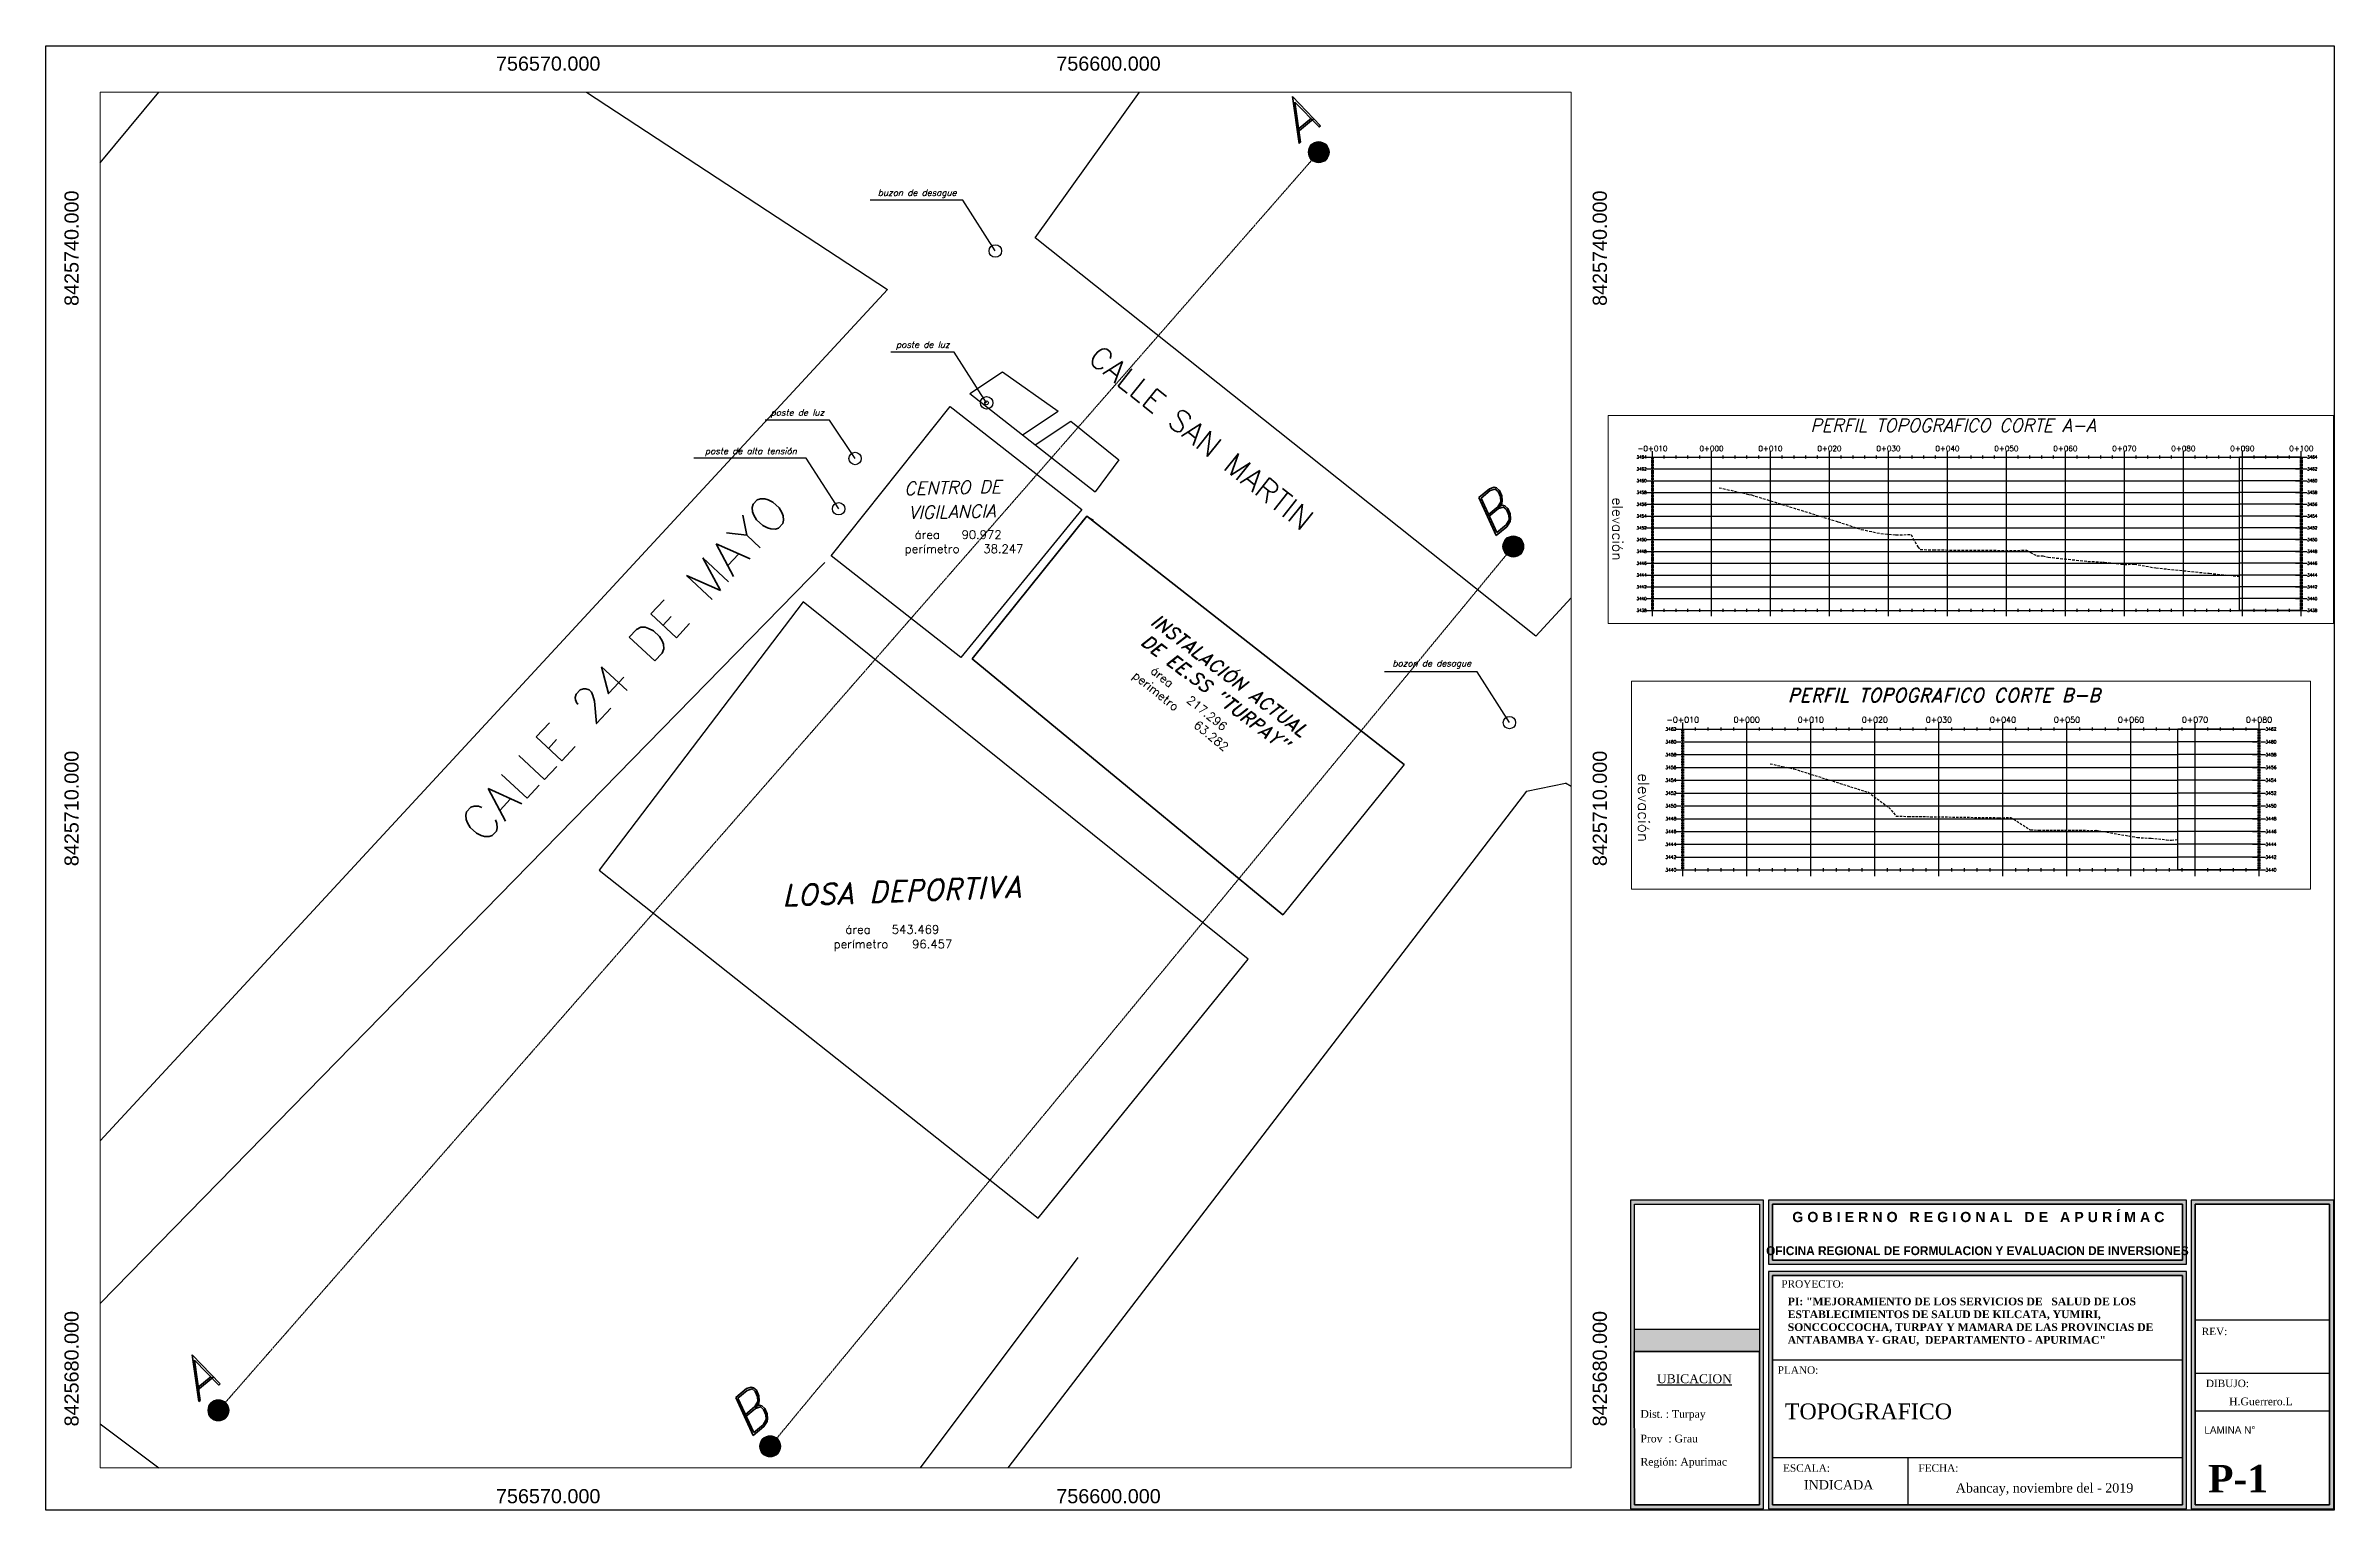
# Paper-space layout 'Layout1' of a CAD drawing. Header units: metres. Extents: x 0 to 408, y 0 to 261.
# The model-space entities are those that its viewports show. They can reach past a viewport. Long polylines and large blocks are cut down to what shows.
import ezdxf
from ezdxf.enums import TextEntityAlignment as Align

# ---------------------------------------------------------------- set-up
doc = ezdxf.new("R2010")
doc.units = ezdxf.units.M
doc.linetypes.add('DASHED', pattern=[0.75, 0.5, -0.25])
doc.linetypes.add('HIDDEN', pattern=[0.375, 0.25, -0.125])
for name, color, linetype in [('$AUDIT-BAD-LAYER', 7, 'Continuous'), ('C-ANNO-TABL-TTBL', 5, 'Continuous'), ('C-ROAD-PROF', 1, 'DASHED'), ('C-ROAD-PROF-GRID-GEOM', 5, 'Continuous'), ('C-ROAD-PROF-GRID-MAJR', 8, 'Continuous'), ('C-ROAD-PROF-TEXT', 11, 'Continuous'), ('C-ROAD-PROF-TITL', 11, 'Continuous'), ('C-ROAD-PROF-TTLB', 5, 'Continuous'), ('Capa1', 7, 'HIDDEN'), ('NOMBRE', 40, 'Continuous')]:
    doc.layers.add(name, color=color, linetype=linetype)
for name, color, linetype, lineweight in [('08', 8, 'Continuous', 20), ('0_Pen_No__1', 7, 'Continuous', 13), ('2D Drafting - General_Pen_No__1', 7, 'Continuous', 13), ('PERFIL', 150, 'Continuous', 9), ('PLUMA 02', 51, 'Continuous', 20), ('Texto calles', 7, 'Continuous', 18), ('Texto_Pen_No__21', 7, 'Continuous', 35)]:
    doc.layers.add(name, color=color, linetype=linetype, lineweight=lineweight)
doc.layers.add('2D Drafting - General_Pen_No__102', color=7, linetype='Continuous', lineweight=13, true_color=0xcccccc)
doc.styles.add('ambiente', font='romand.shx', dxfattribs={"oblique": 15})
doc.styles.add('ARIAL', font='arial.ttf')
doc.styles.add('Dutch801 XBd BT', font='dutcheb.ttf', dxfattribs={"height": 0.2})
doc.styles.add('GENERATED_STYLE_7', font='GOTHIC.TTF')
doc.styles.get("Standard").update_dxf_attribs({"font": 'simplex.shx'})

# ---------------------------------------------------------------- blocks, each defined once
blk = doc.blocks.new('*U74')
at = {"layer": 'C-ROAD-PROF', "color": 1, "linetype": 'DASHED', "lineweight": -3}
for p, q in [((756785.98, 8425596.13), (756791.03, 8425595)), ((756791.03, 8425595), (756791.48, 8425594.91)), ((756791.48, 8425594.91), (756806.18, 8425590.35)), ((756806.18, 8425590.35), (756810.09, 8425589.05)), ((756810.09, 8425589.05), (756813.42, 8425588.36)), ((756813.42, 8425588.36), (756815.93, 8425588.12)), ((756815.93, 8425588.12), (756818.53, 8425588.19)), ((756818.53, 8425588.19), (756819.69, 8425586.09)), ((756819.69, 8425586.09), (756820.07, 8425585.65)), ((756820.07, 8425585.65), (756822.36, 8425585.58)), ((756835.21, 8425585.5), (756838.1, 8425585.52)), ((756838.1, 8425585.52), (756839.86, 8425584.59)), ((756839.86, 8425584.59), (756840.85, 8425584.6)), ((756840.85, 8425584.6), (756841.77, 8425584.36)), ((756841.77, 8425584.36), (756842.49, 8425584.28)), ((756842.49, 8425584.28), (756848.51, 8425583.64)), ((756848.51, 8425583.64), (756851.13, 8425583.52)), ((756851.13, 8425583.52), (756851.27, 8425583.51)), ((756851.27, 8425583.51), (756854.17, 8425583.18)), ((756854.17, 8425583.18), (756854.64, 8425583.12)), ((756854.64, 8425583.12), (756856, 8425583.14)), ((756856, 8425583.14), (756856.36, 8425583.17)), ((756856.36, 8425583.17), (756860.02, 8425582.53)), ((756860.02, 8425582.53), (756869.09, 8425581.61)), ((756869.09, 8425581.61), (756873.98, 8425581.12)), ((756873.98, 8425581.12), (756874.2, 8425581.14))]:
    blk.add_line(p, q, dxfattribs=at)
blk = doc.blocks.new('*U77')
at = {"layer": 'C-ROAD-PROF', "color": 1, "linetype": 'DASHED', "lineweight": -3}
for p, q in [((757035.41, 8425601.97), (757037.28, 8425601.55)), ((757037.28, 8425601.55), (757039.11, 8425601.17)), ((757039.11, 8425601.17), (757046.32, 8425598.91)), ((757046.32, 8425598.91), (757050.73, 8425597.51)), ((757050.73, 8425597.51), (757053.92, 8425595.16)), ((757053.92, 8425595.16), (757055.08, 8425593.81)), ((757055.08, 8425593.81), (757056.97, 8425593.75)), ((757071.1, 8425593.55), (757072.96, 8425593.56)), ((757072.96, 8425593.56), (757073.38, 8425593.34)), ((757073.44, 8425593.31), (757076.01, 8425591.64)), ((757077.36, 8425591.61), (757086.23, 8425591.57)), ((757086.23, 8425591.57), (757086.29, 8425591.58)), ((757092.75, 8425590.46), (757094.89, 8425590.34)), ((757094.89, 8425590.34), (757097.31, 8425590.1)), ((757097.31, 8425590.1), (757098.08, 8425590.02)), ((757098.08, 8425590.02), (757099.08, 8425590.14))]:
    blk.add_line(p, q, dxfattribs=at)

msp = doc.modelspace()

# ---------------------------------------------------------------- hatches: boundary and pattern name
at = {"layer": 'PERFIL'}
h = msp.add_hatch(color=256, dxfattribs=at)
h.set_gradient(color1=(0, 0, 255), color2=(255, 255, 0), name='INVCYLINDER')
h.paths.add_polyline_path([(756610.688, 8425745.145, 1), (756611.828, 8425745.145, 1)])
h = msp.add_hatch(color=256, dxfattribs=at)
h.set_gradient(color1=(0, 0, 255), color2=(255, 255, 0), name='INVCYLINDER')
h.paths.add_polyline_path([(756621.1, 8425724.03, 1), (756622.24, 8425724.03, 1)])
h = msp.add_hatch(color=256, dxfattribs=at)
h.set_gradient(color1=(0, 0, 255), color2=(255, 255, 0), name='INVCYLINDER')
h.paths.add_polyline_path([(756551.777, 8425677.771, 1), (756552.917, 8425677.771, 1)])
h = msp.add_hatch(color=256, dxfattribs=at)
h.set_gradient(color1=(0, 0, 255), color2=(255, 255, 0), name='INVCYLINDER')
h.paths.add_polyline_path([(756581.315, 8425675.844, 1), (756582.455, 8425675.844, 1)])

# ---------------------------------------------------------------- linework, layer by layer
for p, q in [((756598.848, 8425725.657, 3446.241), (756592.692, 8425718.014, 3446.241)), ((756598.567, 8425725.331, 3446.168), (756598.848, 8425725.657, 6892.472)), ((756598.848, 8425725.657, 6892.47), (756599.194, 8425725.435, 3446.307)), ((756615.828, 8425712.353, 3446.241), (756598.848, 8425725.657, 3446.241)), ((756592.692, 8425718.014, 3446.241), (756609.327, 8425704.308, 3446.241)), ((756664.234, 8425688.013), (756624.474, 8425711.358)), ((756622.378, 8425710.929, 3445.972), (756580.183, 8425655.86))]:
    msp.add_line(p, q)
at = {"elevation": 3446.044, "flags": 128}
msp.add_lwpolyline([(756596.072, 8425740.55), (756621.434, 8425775.95), (756636.549, 8425797.034), (756671.928, 8425773.789), (756652.006, 8425750.815), (756622.875, 8425719.225)], close=True, dxfattribs=at)
msp.add_lwpolyline([(756557.223, 8425758.07), (756588.166, 8425737.798), (756540.305, 8425686.029), (756513.1, 8425704.94)], close=True)
at = {"flags": 128}
for points, elevation in [([(756592.58, 8425732.231), (756594.332, 8425733.391)], 3446.768), ([(756594.332, 8425733.391), (756597.311, 8425731.277)], 3446.065), ([(756592.58, 8425732.231), (756599.284, 8425726.965)], 3446.768), ([(756591.525, 8425731.533), (756598.568, 8425726.002)], 3446.768), ([(756595.403, 8425730.014), (756597.311, 8425731.277)], 3446.655), ([(756596.081, 8425729.481), (756597.99, 8425730.745)], 3446.585), ([(756597.99, 8425730.745), (756600.548, 8425728.668), (756599.284, 8425726.965)], 3445.818), ([(756598.848, 8425725.657), (756592.692, 8425718.014)], 6892.513), ([(756584.808, 8425723.176), (756542.384, 8425679.78), (756552.418, 8425672.241), (756557.993, 8425669.724), (756562.319, 8425668.743), (756568.251, 8425664.82), (756569.903, 8425663.727), (756574.05, 8425659.915), (756577.733, 8425658.428)], 3446.768), ([(756592.692, 8425718.014), (756609.327, 8425704.308)], 3446.241), ([(756622.378, 8425710.929), (756624.474, 8425711.358)], 3445.972)]:
    msp.add_lwpolyline(points, dxfattribs=dict(at, elevation=elevation))
msp.add_lwpolyline([(756598.353, 8425685.959), (756577.733, 8425658.428)], dxfattribs=at)
for centre, radius in [((756593.94, 8425739.856, 3445.962), 0.333), ((756593.474, 8425731.721, 3446.206), 0.333), ((756593.474, 8425731.721, 3446.206), 0.1), ((756586.433, 8425728.743, 3447), 0.333), ((756585.555, 8425726.05, 3447.882), 0.333), ((756621.466, 8425714.599, 3445.5), 0.333)]:
    msp.add_circle(centre, radius)
at = {"layer": '08', "lineweight": -2}
for points, elevation in [([(756593.94, 8425739.856), (756592.206, 8425742.572), (756587.245, 8425742.572)], 3445.962), ([(756593.474, 8425731.721), (756591.74, 8425734.437), (756588.351, 8425734.437)], 3446.206), ([(756586.433, 8425728.743), (756585.064, 8425730.793), (756581.621, 8425730.793)], 3447), ([(756585.555, 8425726.05), (756583.821, 8425728.766), (756577.804, 8425728.766)], 3447.882), ([(756621.466, 8425714.599), (756619.732, 8425717.315), (756614.785, 8425717.315)], 3445.5)]:
    msp.add_lwpolyline(points, dxfattribs=dict(at, elevation=elevation))
at = {"layer": 'C-ANNO-TABL-TTBL', "elevation": 3446.768, "flags": 128}
msp.add_lwpolyline([(756591.525, 8425731.533), (756598.568, 8425726.002), (756592.094, 8425718.08), (756585.148, 8425723.536)], close=True, dxfattribs=at)
at = {"layer": 'C-ANNO-TABL-TTBL', "elevation": 3446.162, "flags": 128}
msp.add_lwpolyline([(756615.828, 8425712.353), (756609.327, 8425704.308), (756592.692, 8425718.014), (756598.848, 8425725.657), (756615.828, 8425712.353)], dxfattribs=at)
at = {"layer": 'C-ANNO-TABL-TTBL', "flags": 128}
msp.add_lwpolyline([(756607.475, 8425701.937), (756583.657, 8425721.059), (756572.728, 8425706.698), (756596.235, 8425688.054)], close=True, dxfattribs=at)
at = {"layer": 'C-ROAD-PROF'}
for p, q in [((756824.281, 8425551.831), (756838.419, 8425551.624)), ((756843.326, 8425549.719), (756844.673, 8425549.686)), ((756853.602, 8425549.655), (756860.065, 8425548.541))]:
    msp.add_line(p, q, dxfattribs=at)
at = {"layer": 'C-ROAD-PROF', "color": 1, "linetype": 'DASHED', "lineweight": -3, "flags": 128}
msp.add_lwpolyline([(756827.534, 8425595.18), (756840.382, 8425595.094)], dxfattribs=at)
at = {"layer": 'C-ROAD-PROF-GRID-GEOM', "color": 5, "linetype": 'Continuous', "lineweight": -3}
for p, q in [((756789.871, 8425584.92), (756789.871, 8425610.92)), ((756879.368, 8425584.92), (756879.368, 8425610.92)), ((756799.059, 8425543.473), (756799.059, 8425565.473)), ((756866.396, 8425543.473), (756866.396, 8425565.473))]:
    msp.add_line(p, q, dxfattribs=at)
at = {"layer": 'C-ROAD-PROF-GRID-MAJR', "color": 8, "linetype": 'Continuous', "lineweight": -3}
for p, q in [((756779.871, 8425610.92), (756789.871, 8425610.92)), ((756779.871, 8425584.92), (756779.871, 8425610.92)), ((756789.871, 8425610.92), (756879.368, 8425610.92)), ((756789.871, 8425584.92), (756789.871, 8425610.92)), ((756799.871, 8425584.92), (756799.871, 8425610.92)), ((756809.871, 8425584.92), (756809.871, 8425610.92)), ((756819.871, 8425584.92), (756819.871, 8425610.92)), ((756829.871, 8425584.92), (756829.871, 8425610.92)), ((756839.871, 8425584.92), (756839.871, 8425610.92)), ((756849.871, 8425584.92), (756849.871, 8425610.92)), ((756859.871, 8425584.92), (756859.871, 8425610.92)), ((756869.871, 8425584.92), (756869.871, 8425610.92)), ((756889.871, 8425610.92), (756879.368, 8425610.92)), ((756879.871, 8425584.92), (756879.871, 8425610.92)), ((756889.871, 8425584.92), (756889.871, 8425610.92)), ((756779.871, 8425608.92), (756789.871, 8425608.92)), ((756789.871, 8425608.92), (756879.368, 8425608.92)), ((756889.871, 8425608.92), (756879.368, 8425608.92)), ((756779.871, 8425606.92), (756789.871, 8425606.92)), ((756789.871, 8425606.92), (756879.368, 8425606.92)), ((756889.871, 8425606.92), (756879.368, 8425606.92)), ((756779.871, 8425604.92), (756789.871, 8425604.92)), ((756789.871, 8425604.92), (756879.368, 8425604.92)), ((756889.871, 8425604.92), (756879.368, 8425604.92)), ((756779.871, 8425602.92), (756789.871, 8425602.92)), ((756789.871, 8425602.92), (756879.368, 8425602.92)), ((756889.871, 8425602.92), (756879.368, 8425602.92)), ((756779.871, 8425600.92), (756789.871, 8425600.92)), ((756789.871, 8425600.92), (756879.368, 8425600.92)), ((756889.871, 8425600.92), (756879.368, 8425600.92)), ((756779.871, 8425598.92), (756789.871, 8425598.92)), ((756789.871, 8425598.92), (756879.368, 8425598.92)), ((756889.871, 8425598.92), (756879.368, 8425598.92)), ((756779.871, 8425596.92), (756789.871, 8425596.92)), ((756789.871, 8425596.92), (756879.368, 8425596.92)), ((756889.871, 8425596.92), (756879.368, 8425596.92)), ((756779.871, 8425594.92), (756789.871, 8425594.92)), ((756789.871, 8425594.92), (756879.368, 8425594.92)), ((756889.871, 8425594.92), (756879.368, 8425594.92)), ((756779.871, 8425592.92), (756789.871, 8425592.92)), ((756789.871, 8425592.92), (756879.368, 8425592.92)), ((756889.871, 8425592.92), (756879.368, 8425592.92)), ((756779.871, 8425590.92), (756789.871, 8425590.92)), ((756789.871, 8425590.92), (756879.368, 8425590.92)), ((756889.871, 8425590.92), (756879.368, 8425590.92)), ((756779.871, 8425588.92), (756789.871, 8425588.92)), ((756789.871, 8425588.92), (756879.368, 8425588.92)), ((756889.871, 8425588.92), (756879.368, 8425588.92)), ((756779.871, 8425586.92), (756789.871, 8425586.92)), ((756789.871, 8425586.92), (756879.368, 8425586.92)), ((756889.871, 8425586.92), (756879.368, 8425586.92)), ((756779.871, 8425584.92), (756789.871, 8425584.92)), ((756789.871, 8425584.92), (756879.368, 8425584.92)), ((756889.871, 8425584.92), (756879.368, 8425584.92)), ((756789.059, 8425565.473), (756799.059, 8425565.473)), ((756789.059, 8425543.473), (756789.059, 8425565.473)), ((756799.059, 8425565.473), (756866.396, 8425565.473)), ((756799.059, 8425543.473), (756799.059, 8425565.473)), ((756809.059, 8425543.473), (756809.059, 8425565.473)), ((756819.059, 8425543.473), (756819.059, 8425565.473)), ((756829.059, 8425543.473), (756829.059, 8425565.473)), ((756839.059, 8425543.473), (756839.059, 8425565.473)), ((756849.059, 8425543.473), (756849.059, 8425565.473)), ((756859.059, 8425543.473), (756859.059, 8425565.473)), ((756879.059, 8425565.473), (756866.396, 8425565.473)), ((756869.059, 8425543.473), (756869.059, 8425565.473)), ((756879.059, 8425543.473), (756879.059, 8425565.473)), ((756789.059, 8425563.473), (756799.059, 8425563.473)), ((756799.059, 8425563.473), (756866.396, 8425563.473)), ((756879.059, 8425563.473), (756866.396, 8425563.473)), ((756789.059, 8425561.473), (756799.059, 8425561.473)), ((756799.059, 8425561.473), (756866.396, 8425561.473)), ((756879.059, 8425561.473), (756866.396, 8425561.473)), ((756789.059, 8425559.473), (756799.059, 8425559.473)), ((756799.059, 8425559.473), (756866.396, 8425559.473)), ((756879.059, 8425559.473), (756866.396, 8425559.473)), ((756789.059, 8425557.473), (756799.059, 8425557.473)), ((756799.059, 8425557.473), (756866.396, 8425557.473)), ((756879.059, 8425557.473), (756866.396, 8425557.473)), ((756789.059, 8425555.473), (756799.059, 8425555.473)), ((756799.059, 8425555.473), (756866.396, 8425555.473)), ((756879.059, 8425555.473), (756866.396, 8425555.473)), ((756789.059, 8425553.473), (756799.059, 8425553.473)), ((756799.059, 8425553.473), (756866.396, 8425553.473)), ((756879.059, 8425553.473), (756866.396, 8425553.473)), ((756789.059, 8425551.473), (756799.059, 8425551.473)), ((756799.059, 8425551.473), (756866.396, 8425551.473)), ((756879.059, 8425551.473), (756866.396, 8425551.473)), ((756789.059, 8425549.473), (756799.059, 8425549.473)), ((756799.059, 8425549.473), (756866.396, 8425549.473)), ((756879.059, 8425549.473), (756866.396, 8425549.473)), ((756789.059, 8425547.473), (756799.059, 8425547.473)), ((756799.059, 8425547.473), (756866.396, 8425547.473)), ((756879.059, 8425547.473), (756866.396, 8425547.473)), ((756789.059, 8425545.473), (756799.059, 8425545.473)), ((756799.059, 8425545.473), (756866.396, 8425545.473)), ((756879.059, 8425545.473), (756866.396, 8425545.473)), ((756789.059, 8425543.473), (756799.059, 8425543.473)), ((756799.059, 8425543.473), (756866.396, 8425543.473)), ((756879.059, 8425543.473), (756866.396, 8425543.473))]:
    msp.add_line(p, q, dxfattribs=at)
at = {"layer": 'C-ROAD-PROF-TEXT', "color": 11, "linetype": 'Continuous', "lineweight": -3}
for p, q in [((756779.871, 8425609.92), (756779.871, 8425611.92)), ((756789.871, 8425609.92), (756789.871, 8425611.92)), ((756799.871, 8425609.92), (756799.871, 8425611.92)), ((756809.871, 8425609.92), (756809.871, 8425611.92)), ((756819.871, 8425609.92), (756819.871, 8425611.92)), ((756829.871, 8425609.92), (756829.871, 8425611.92)), ((756839.871, 8425609.92), (756839.871, 8425611.92)), ((756849.871, 8425609.92), (756849.871, 8425611.92)), ((756859.871, 8425609.92), (756859.871, 8425611.92)), ((756869.871, 8425609.92), (756869.871, 8425611.92)), ((756879.871, 8425609.92), (756879.871, 8425611.92)), ((756889.871, 8425609.92), (756889.871, 8425611.92)), ((756778.871, 8425610.92), (756780.871, 8425610.92)), ((756779.621, 8425610.67), (756780.121, 8425610.67)), ((756781.871, 8425610.67), (756781.871, 8425611.17)), ((756783.871, 8425610.67), (756783.871, 8425611.17)), ((756785.871, 8425610.67), (756785.871, 8425611.17)), ((756787.871, 8425610.67), (756787.871, 8425611.17)), ((756791.871, 8425610.67), (756791.871, 8425611.17)), ((756793.871, 8425610.67), (756793.871, 8425611.17)), ((756795.871, 8425610.67), (756795.871, 8425611.17)), ((756797.871, 8425610.67), (756797.871, 8425611.17)), ((756801.871, 8425610.67), (756801.871, 8425611.17)), ((756803.871, 8425610.67), (756803.871, 8425611.17)), ((756805.871, 8425610.67), (756805.871, 8425611.17)), ((756807.871, 8425610.67), (756807.871, 8425611.17)), ((756811.871, 8425610.67), (756811.871, 8425611.17)), ((756813.871, 8425610.67), (756813.871, 8425611.17)), ((756815.871, 8425610.67), (756815.871, 8425611.17)), ((756817.871, 8425610.67), (756817.871, 8425611.17)), ((756821.871, 8425610.67), (756821.871, 8425611.17)), ((756823.871, 8425610.67), (756823.871, 8425611.17)), ((756825.871, 8425610.67), (756825.871, 8425611.17)), ((756827.871, 8425610.67), (756827.871, 8425611.17)), ((756831.871, 8425610.67), (756831.871, 8425611.17)), ((756833.871, 8425610.67), (756833.871, 8425611.17)), ((756835.871, 8425610.67), (756835.871, 8425611.17)), ((756837.871, 8425610.67), (756837.871, 8425611.17)), ((756841.871, 8425610.67), (756841.871, 8425611.17)), ((756843.871, 8425610.67), (756843.871, 8425611.17)), ((756845.871, 8425610.67), (756845.871, 8425611.17)), ((756847.871, 8425610.67), (756847.871, 8425611.17)), ((756851.871, 8425610.67), (756851.871, 8425611.17)), ((756853.871, 8425610.67), (756853.871, 8425611.17)), ((756855.871, 8425610.67), (756855.871, 8425611.17)), ((756857.871, 8425610.67), (756857.871, 8425611.17)), ((756861.871, 8425610.67), (756861.871, 8425611.17)), ((756863.871, 8425610.67), (756863.871, 8425611.17)), ((756865.871, 8425610.67), (756865.871, 8425611.17)), ((756867.871, 8425610.67), (756867.871, 8425611.17)), ((756871.871, 8425610.67), (756871.871, 8425611.17)), ((756873.871, 8425610.67), (756873.871, 8425611.17)), ((756875.871, 8425610.67), (756875.871, 8425611.17)), ((756877.871, 8425610.67), (756877.871, 8425611.17)), ((756881.871, 8425610.67), (756881.871, 8425611.17)), ((756883.871, 8425610.67), (756883.871, 8425611.17)), ((756885.871, 8425610.67), (756885.871, 8425611.17)), ((756887.871, 8425610.67), (756887.871, 8425611.17)), ((756888.871, 8425610.92), (756890.871, 8425610.92)), ((756889.621, 8425610.67), (756890.121, 8425610.67)), ((756779.621, 8425610.42), (756780.121, 8425610.42)), ((756779.621, 8425610.17), (756780.121, 8425610.17)), ((756779.621, 8425609.92), (756780.121, 8425609.92)), ((756779.621, 8425609.67), (756780.121, 8425609.67)), ((756779.621, 8425609.42), (756780.121, 8425609.42)), ((756889.621, 8425610.42), (756890.121, 8425610.42)), ((756889.621, 8425610.17), (756890.121, 8425610.17)), ((756889.621, 8425609.92), (756890.121, 8425609.92)), ((756889.621, 8425609.67), (756890.121, 8425609.67)), ((756889.621, 8425609.42), (756890.121, 8425609.42)), ((756778.871, 8425608.92), (756780.871, 8425608.92)), ((756779.621, 8425609.17), (756780.121, 8425609.17)), ((756779.621, 8425608.67), (756780.121, 8425608.67)), ((756779.621, 8425608.42), (756780.121, 8425608.42)), ((756888.871, 8425608.92), (756890.871, 8425608.92)), ((756889.621, 8425609.17), (756890.121, 8425609.17)), ((756889.621, 8425608.67), (756890.121, 8425608.67)), ((756889.621, 8425608.42), (756890.121, 8425608.42)), ((756779.621, 8425608.17), (756780.121, 8425608.17)), ((756779.621, 8425607.92), (756780.121, 8425607.92)), ((756779.621, 8425607.67), (756780.121, 8425607.67)), ((756779.621, 8425607.42), (756780.121, 8425607.42)), ((756779.621, 8425607.17), (756780.121, 8425607.17)), ((756889.621, 8425608.17), (756890.121, 8425608.17)), ((756889.621, 8425607.92), (756890.121, 8425607.92)), ((756889.621, 8425607.67), (756890.121, 8425607.67)), ((756889.621, 8425607.42), (756890.121, 8425607.42)), ((756889.621, 8425607.17), (756890.121, 8425607.17)), ((756778.871, 8425606.92), (756780.871, 8425606.92)), ((756779.621, 8425606.67), (756780.121, 8425606.67)), ((756779.621, 8425606.42), (756780.121, 8425606.42)), ((756779.621, 8425606.17), (756780.121, 8425606.17)), ((756779.621, 8425605.92), (756780.121, 8425605.92)), ((756888.871, 8425606.92), (756890.871, 8425606.92)), ((756889.621, 8425606.67), (756890.121, 8425606.67)), ((756889.621, 8425606.42), (756890.121, 8425606.42)), ((756889.621, 8425606.17), (756890.121, 8425606.17)), ((756889.621, 8425605.92), (756890.121, 8425605.92)), ((756778.871, 8425604.92), (756780.871, 8425604.92)), ((756779.621, 8425605.67), (756780.121, 8425605.67)), ((756779.621, 8425605.42), (756780.121, 8425605.42)), ((756779.621, 8425605.17), (756780.121, 8425605.17)), ((756779.621, 8425604.67), (756780.121, 8425604.67)), ((756888.871, 8425604.92), (756890.871, 8425604.92)), ((756889.621, 8425605.67), (756890.121, 8425605.67)), ((756889.621, 8425605.42), (756890.121, 8425605.42)), ((756889.621, 8425605.17), (756890.121, 8425605.17)), ((756889.621, 8425604.67), (756890.121, 8425604.67)), ((756779.621, 8425604.42), (756780.121, 8425604.42)), ((756779.621, 8425604.17), (756780.121, 8425604.17)), ((756779.621, 8425603.92), (756780.121, 8425603.92)), ((756779.621, 8425603.67), (756780.121, 8425603.67)), ((756779.621, 8425603.42), (756780.121, 8425603.42)), ((756889.621, 8425604.42), (756890.121, 8425604.42)), ((756889.621, 8425604.17), (756890.121, 8425604.17)), ((756889.621, 8425603.92), (756890.121, 8425603.92)), ((756889.621, 8425603.67), (756890.121, 8425603.67)), ((756889.621, 8425603.42), (756890.121, 8425603.42)), ((756778.871, 8425602.92), (756780.871, 8425602.92)), ((756779.621, 8425603.17), (756780.121, 8425603.17)), ((756779.621, 8425602.67), (756780.121, 8425602.67)), ((756779.621, 8425602.42), (756780.121, 8425602.42)), ((756779.621, 8425602.17), (756780.121, 8425602.17)), ((756888.871, 8425602.92), (756890.871, 8425602.92)), ((756889.621, 8425603.17), (756890.121, 8425603.17)), ((756889.621, 8425602.67), (756890.121, 8425602.67)), ((756889.621, 8425602.42), (756890.121, 8425602.42)), ((756889.621, 8425602.17), (756890.121, 8425602.17)), ((756778.871, 8425600.92), (756780.871, 8425600.92)), ((756779.621, 8425601.92), (756780.121, 8425601.92)), ((756779.621, 8425601.67), (756780.121, 8425601.67)), ((756779.621, 8425601.42), (756780.121, 8425601.42)), ((756779.621, 8425601.17), (756780.121, 8425601.17)), ((756888.871, 8425600.92), (756890.871, 8425600.92)), ((756889.621, 8425601.92), (756890.121, 8425601.92)), ((756889.621, 8425601.67), (756890.121, 8425601.67)), ((756889.621, 8425601.42), (756890.121, 8425601.42)), ((756889.621, 8425601.17), (756890.121, 8425601.17)), ((756779.621, 8425600.67), (756780.121, 8425600.67)), ((756779.621, 8425600.42), (756780.121, 8425600.42)), ((756779.621, 8425600.17), (756780.121, 8425600.17)), ((756779.621, 8425599.92), (756780.121, 8425599.92)), ((756779.621, 8425599.67), (756780.121, 8425599.67)), ((756889.621, 8425600.67), (756890.121, 8425600.67)), ((756889.621, 8425600.42), (756890.121, 8425600.42)), ((756889.621, 8425600.17), (756890.121, 8425600.17)), ((756889.621, 8425599.92), (756890.121, 8425599.92)), ((756889.621, 8425599.67), (756890.121, 8425599.67)), ((756778.871, 8425598.92), (756780.871, 8425598.92)), ((756779.621, 8425599.42), (756780.121, 8425599.42)), ((756779.621, 8425599.17), (756780.121, 8425599.17)), ((756779.621, 8425598.67), (756780.121, 8425598.67)), ((756779.621, 8425598.42), (756780.121, 8425598.42)), ((756888.871, 8425598.92), (756890.871, 8425598.92)), ((756889.621, 8425599.42), (756890.121, 8425599.42)), ((756889.621, 8425599.17), (756890.121, 8425599.17)), ((756889.621, 8425598.67), (756890.121, 8425598.67)), ((756889.621, 8425598.42), (756890.121, 8425598.42)), ((756779.621, 8425598.17), (756780.121, 8425598.17)), ((756779.621, 8425597.92), (756780.121, 8425597.92)), ((756779.621, 8425597.67), (756780.121, 8425597.67)), ((756779.621, 8425597.42), (756780.121, 8425597.42)), ((756779.621, 8425597.17), (756780.121, 8425597.17)), ((756889.621, 8425598.17), (756890.121, 8425598.17)), ((756889.621, 8425597.92), (756890.121, 8425597.92)), ((756889.621, 8425597.67), (756890.121, 8425597.67)), ((756889.621, 8425597.42), (756890.121, 8425597.42)), ((756889.621, 8425597.17), (756890.121, 8425597.17)), ((756778.871, 8425596.92), (756780.871, 8425596.92)), ((756779.621, 8425596.67), (756780.121, 8425596.67)), ((756779.621, 8425596.42), (756780.121, 8425596.42)), ((756779.621, 8425596.17), (756780.121, 8425596.17)), ((756888.871, 8425596.92), (756890.871, 8425596.92)), ((756889.621, 8425596.67), (756890.121, 8425596.67)), ((756889.621, 8425596.42), (756890.121, 8425596.42)), ((756889.621, 8425596.17), (756890.121, 8425596.17)), ((756778.871, 8425594.92), (756780.871, 8425594.92)), ((756779.621, 8425595.92), (756780.121, 8425595.92)), ((756779.621, 8425595.67), (756780.121, 8425595.67)), ((756779.621, 8425595.42), (756780.121, 8425595.42)), ((756779.621, 8425595.17), (756780.121, 8425595.17)), ((756888.871, 8425594.92), (756890.871, 8425594.92)), ((756889.621, 8425595.92), (756890.121, 8425595.92)), ((756889.621, 8425595.67), (756890.121, 8425595.67)), ((756889.621, 8425595.42), (756890.121, 8425595.42)), ((756889.621, 8425595.17), (756890.121, 8425595.17)), ((756779.621, 8425594.67), (756780.121, 8425594.67)), ((756779.621, 8425594.42), (756780.121, 8425594.42)), ((756779.621, 8425594.17), (756780.121, 8425594.17)), ((756779.621, 8425593.92), (756780.121, 8425593.92)), ((756779.621, 8425593.67), (756780.121, 8425593.67)), ((756889.621, 8425594.67), (756890.121, 8425594.67)), ((756889.621, 8425594.42), (756890.121, 8425594.42)), ((756889.621, 8425594.17), (756890.121, 8425594.17)), ((756889.621, 8425593.92), (756890.121, 8425593.92)), ((756889.621, 8425593.67), (756890.121, 8425593.67)), ((756778.871, 8425592.92), (756780.871, 8425592.92)), ((756779.621, 8425593.42), (756780.121, 8425593.42)), ((756779.621, 8425593.17), (756780.121, 8425593.17)), ((756779.621, 8425592.67), (756780.121, 8425592.67)), ((756779.621, 8425592.42), (756780.121, 8425592.42)), ((756888.871, 8425592.92), (756890.871, 8425592.92)), ((756889.621, 8425593.42), (756890.121, 8425593.42)), ((756889.621, 8425593.17), (756890.121, 8425593.17)), ((756889.621, 8425592.67), (756890.121, 8425592.67)), ((756889.621, 8425592.42), (756890.121, 8425592.42)), ((756779.621, 8425592.17), (756780.121, 8425592.17)), ((756779.621, 8425591.92), (756780.121, 8425591.92)), ((756779.621, 8425591.67), (756780.121, 8425591.67)), ((756779.621, 8425591.42), (756780.121, 8425591.42)), ((756779.621, 8425591.17), (756780.121, 8425591.17)), ((756889.621, 8425592.17), (756890.121, 8425592.17)), ((756889.621, 8425591.92), (756890.121, 8425591.92)), ((756889.621, 8425591.67), (756890.121, 8425591.67)), ((756889.621, 8425591.42), (756890.121, 8425591.42)), ((756889.621, 8425591.17), (756890.121, 8425591.17)), ((756778.871, 8425590.92), (756780.871, 8425590.92)), ((756779.621, 8425590.67), (756780.121, 8425590.67)), ((756779.621, 8425590.42), (756780.121, 8425590.42)), ((756779.621, 8425590.17), (756780.121, 8425590.17)), ((756779.621, 8425589.92), (756780.121, 8425589.92)), ((756888.871, 8425590.92), (756890.871, 8425590.92)), ((756889.621, 8425590.67), (756890.121, 8425590.67)), ((756889.621, 8425590.42), (756890.121, 8425590.42)), ((756889.621, 8425590.17), (756890.121, 8425590.17)), ((756889.621, 8425589.92), (756890.121, 8425589.92)), ((756778.871, 8425588.92), (756780.871, 8425588.92)), ((756779.621, 8425589.67), (756780.121, 8425589.67)), ((756779.621, 8425589.42), (756780.121, 8425589.42)), ((756779.621, 8425589.17), (756780.121, 8425589.17)), ((756779.621, 8425588.67), (756780.121, 8425588.67)), ((756888.871, 8425588.92), (756890.871, 8425588.92)), ((756889.621, 8425589.67), (756890.121, 8425589.67)), ((756889.621, 8425589.42), (756890.121, 8425589.42)), ((756889.621, 8425589.17), (756890.121, 8425589.17)), ((756889.621, 8425588.67), (756890.121, 8425588.67)), ((756779.621, 8425588.42), (756780.121, 8425588.42)), ((756779.621, 8425588.17), (756780.121, 8425588.17)), ((756779.621, 8425587.92), (756780.121, 8425587.92)), ((756779.621, 8425587.67), (756780.121, 8425587.67)), ((756779.621, 8425587.42), (756780.121, 8425587.42)), ((756889.621, 8425588.42), (756890.121, 8425588.42)), ((756889.621, 8425588.17), (756890.121, 8425588.17)), ((756889.621, 8425587.92), (756890.121, 8425587.92)), ((756889.621, 8425587.67), (756890.121, 8425587.67)), ((756889.621, 8425587.42), (756890.121, 8425587.42)), ((756778.871, 8425586.92), (756780.871, 8425586.92)), ((756779.621, 8425587.17), (756780.121, 8425587.17)), ((756779.621, 8425586.67), (756780.121, 8425586.67)), ((756779.621, 8425586.42), (756780.121, 8425586.42)), ((756779.621, 8425586.17), (756780.121, 8425586.17)), ((756888.871, 8425586.92), (756890.871, 8425586.92)), ((756889.621, 8425587.17), (756890.121, 8425587.17)), ((756889.621, 8425586.67), (756890.121, 8425586.67)), ((756889.621, 8425586.42), (756890.121, 8425586.42)), ((756889.621, 8425586.17), (756890.121, 8425586.17)), ((756778.871, 8425584.92), (756780.871, 8425584.92)), ((756779.621, 8425585.92), (756780.121, 8425585.92)), ((756779.621, 8425585.67), (756780.121, 8425585.67)), ((756779.621, 8425585.42), (756780.121, 8425585.42)), ((756779.621, 8425585.17), (756780.121, 8425585.17)), ((756779.871, 8425583.92), (756779.871, 8425585.92)), ((756781.871, 8425584.67), (756781.871, 8425585.17)), ((756783.871, 8425584.67), (756783.871, 8425585.17)), ((756785.871, 8425584.67), (756785.871, 8425585.17)), ((756787.871, 8425584.67), (756787.871, 8425585.17)), ((756789.871, 8425583.92), (756789.871, 8425585.92)), ((756791.871, 8425584.67), (756791.871, 8425585.17)), ((756793.871, 8425584.67), (756793.871, 8425585.17)), ((756795.871, 8425584.67), (756795.871, 8425585.17)), ((756797.871, 8425584.67), (756797.871, 8425585.17)), ((756799.871, 8425583.92), (756799.871, 8425585.92)), ((756801.871, 8425584.67), (756801.871, 8425585.17)), ((756803.871, 8425584.67), (756803.871, 8425585.17)), ((756805.871, 8425584.67), (756805.871, 8425585.17)), ((756807.871, 8425584.67), (756807.871, 8425585.17)), ((756809.871, 8425583.92), (756809.871, 8425585.92)), ((756811.871, 8425584.67), (756811.871, 8425585.17)), ((756813.871, 8425584.67), (756813.871, 8425585.17)), ((756815.871, 8425584.67), (756815.871, 8425585.17)), ((756817.871, 8425584.67), (756817.871, 8425585.17)), ((756819.871, 8425583.92), (756819.871, 8425585.92)), ((756821.871, 8425584.67), (756821.871, 8425585.17)), ((756823.871, 8425584.67), (756823.871, 8425585.17)), ((756825.871, 8425584.67), (756825.871, 8425585.17)), ((756827.871, 8425584.67), (756827.871, 8425585.17)), ((756829.871, 8425583.92), (756829.871, 8425585.92)), ((756831.871, 8425584.67), (756831.871, 8425585.17)), ((756833.871, 8425584.67), (756833.871, 8425585.17)), ((756835.871, 8425584.67), (756835.871, 8425585.17)), ((756837.871, 8425584.67), (756837.871, 8425585.17)), ((756839.871, 8425583.92), (756839.871, 8425585.92)), ((756841.871, 8425584.67), (756841.871, 8425585.17)), ((756843.871, 8425584.67), (756843.871, 8425585.17)), ((756845.871, 8425584.67), (756845.871, 8425585.17)), ((756847.871, 8425584.67), (756847.871, 8425585.17)), ((756849.871, 8425583.92), (756849.871, 8425585.92)), ((756851.871, 8425584.67), (756851.871, 8425585.17)), ((756853.871, 8425584.67), (756853.871, 8425585.17)), ((756855.871, 8425584.67), (756855.871, 8425585.17)), ((756857.871, 8425584.67), (756857.871, 8425585.17)), ((756859.871, 8425583.92), (756859.871, 8425585.92)), ((756861.871, 8425584.67), (756861.871, 8425585.17)), ((756863.871, 8425584.67), (756863.871, 8425585.17)), ((756865.871, 8425584.67), (756865.871, 8425585.17)), ((756867.871, 8425584.67), (756867.871, 8425585.17)), ((756869.871, 8425583.92), (756869.871, 8425585.92)), ((756871.871, 8425584.67), (756871.871, 8425585.17)), ((756873.871, 8425584.67), (756873.871, 8425585.17)), ((756875.871, 8425584.67), (756875.871, 8425585.17)), ((756877.871, 8425584.67), (756877.871, 8425585.17)), ((756879.871, 8425583.92), (756879.871, 8425585.92)), ((756881.871, 8425584.67), (756881.871, 8425585.17)), ((756883.871, 8425584.67), (756883.871, 8425585.17)), ((756885.871, 8425584.67), (756885.871, 8425585.17)), ((756887.871, 8425584.67), (756887.871, 8425585.17)), ((756888.871, 8425584.92), (756890.871, 8425584.92)), ((756889.621, 8425585.92), (756890.121, 8425585.92)), ((756889.621, 8425585.67), (756890.121, 8425585.67)), ((756889.621, 8425585.42), (756890.121, 8425585.42)), ((756889.621, 8425585.17), (756890.121, 8425585.17)), ((756889.871, 8425583.92), (756889.871, 8425585.92)), ((756788.059, 8425565.473), (756790.059, 8425565.473)), ((756789.059, 8425564.473), (756789.059, 8425566.473)), ((756791.059, 8425565.223), (756791.059, 8425565.723)), ((756793.059, 8425565.223), (756793.059, 8425565.723)), ((756795.059, 8425565.223), (756795.059, 8425565.723)), ((756797.059, 8425565.223), (756797.059, 8425565.723)), ((756799.059, 8425564.473), (756799.059, 8425566.473)), ((756801.059, 8425565.223), (756801.059, 8425565.723)), ((756803.059, 8425565.223), (756803.059, 8425565.723)), ((756805.059, 8425565.223), (756805.059, 8425565.723)), ((756807.059, 8425565.223), (756807.059, 8425565.723)), ((756809.059, 8425564.473), (756809.059, 8425566.473)), ((756811.059, 8425565.223), (756811.059, 8425565.723)), ((756813.059, 8425565.223), (756813.059, 8425565.723)), ((756815.059, 8425565.223), (756815.059, 8425565.723)), ((756817.059, 8425565.223), (756817.059, 8425565.723)), ((756819.059, 8425564.473), (756819.059, 8425566.473)), ((756821.059, 8425565.223), (756821.059, 8425565.723)), ((756823.059, 8425565.223), (756823.059, 8425565.723)), ((756825.059, 8425565.223), (756825.059, 8425565.723)), ((756827.059, 8425565.223), (756827.059, 8425565.723)), ((756829.059, 8425564.473), (756829.059, 8425566.473)), ((756831.059, 8425565.223), (756831.059, 8425565.723)), ((756833.059, 8425565.223), (756833.059, 8425565.723)), ((756835.059, 8425565.223), (756835.059, 8425565.723)), ((756837.059, 8425565.223), (756837.059, 8425565.723)), ((756839.059, 8425564.473), (756839.059, 8425566.473)), ((756841.059, 8425565.223), (756841.059, 8425565.723)), ((756843.059, 8425565.223), (756843.059, 8425565.723)), ((756845.059, 8425565.223), (756845.059, 8425565.723)), ((756847.059, 8425565.223), (756847.059, 8425565.723)), ((756849.059, 8425564.473), (756849.059, 8425566.473)), ((756851.059, 8425565.223), (756851.059, 8425565.723)), ((756853.059, 8425565.223), (756853.059, 8425565.723)), ((756855.059, 8425565.223), (756855.059, 8425565.723)), ((756857.059, 8425565.223), (756857.059, 8425565.723)), ((756859.059, 8425564.473), (756859.059, 8425566.473)), ((756861.059, 8425565.223), (756861.059, 8425565.723)), ((756863.059, 8425565.223), (756863.059, 8425565.723)), ((756865.059, 8425565.223), (756865.059, 8425565.723)), ((756867.059, 8425565.223), (756867.059, 8425565.723)), ((756869.059, 8425564.473), (756869.059, 8425566.473)), ((756871.059, 8425565.223), (756871.059, 8425565.723)), ((756873.059, 8425565.223), (756873.059, 8425565.723)), ((756875.059, 8425565.223), (756875.059, 8425565.723)), ((756877.059, 8425565.223), (756877.059, 8425565.723)), ((756878.059, 8425565.473), (756880.059, 8425565.473)), ((756879.059, 8425564.473), (756879.059, 8425566.473)), ((756788.809, 8425565.223), (756789.309, 8425565.223)), ((756788.809, 8425564.973), (756789.309, 8425564.973)), ((756788.809, 8425564.723), (756789.309, 8425564.723)), ((756788.809, 8425564.473), (756789.309, 8425564.473)), ((756788.809, 8425564.223), (756789.309, 8425564.223)), ((756878.809, 8425565.223), (756879.309, 8425565.223)), ((756878.809, 8425564.973), (756879.309, 8425564.973)), ((756878.809, 8425564.723), (756879.309, 8425564.723)), ((756878.809, 8425564.473), (756879.309, 8425564.473)), ((756878.809, 8425564.223), (756879.309, 8425564.223)), ((756788.059, 8425563.473), (756790.059, 8425563.473)), ((756788.809, 8425563.973), (756789.309, 8425563.973)), ((756788.809, 8425563.723), (756789.309, 8425563.723)), ((756788.809, 8425563.223), (756789.309, 8425563.223)), ((756788.809, 8425562.973), (756789.309, 8425562.973)), ((756878.059, 8425563.473), (756880.059, 8425563.473)), ((756878.809, 8425563.973), (756879.309, 8425563.973)), ((756878.809, 8425563.723), (756879.309, 8425563.723)), ((756878.809, 8425563.223), (756879.309, 8425563.223)), ((756878.809, 8425562.973), (756879.309, 8425562.973)), ((756788.809, 8425562.723), (756789.309, 8425562.723)), ((756788.809, 8425562.473), (756789.309, 8425562.473)), ((756788.809, 8425562.223), (756789.309, 8425562.223)), ((756788.809, 8425561.973), (756789.309, 8425561.973)), ((756788.809, 8425561.723), (756789.309, 8425561.723)), ((756878.809, 8425562.723), (756879.309, 8425562.723)), ((756878.809, 8425562.473), (756879.309, 8425562.473)), ((756878.809, 8425562.223), (756879.309, 8425562.223)), ((756878.809, 8425561.973), (756879.309, 8425561.973)), ((756878.809, 8425561.723), (756879.309, 8425561.723)), ((756788.059, 8425561.473), (756790.059, 8425561.473)), ((756788.809, 8425561.223), (756789.309, 8425561.223)), ((756788.809, 8425560.973), (756789.309, 8425560.973)), ((756788.809, 8425560.723), (756789.309, 8425560.723)), ((756788.809, 8425560.473), (756789.309, 8425560.473)), ((756878.059, 8425561.473), (756880.059, 8425561.473)), ((756878.809, 8425561.223), (756879.309, 8425561.223)), ((756878.809, 8425560.973), (756879.309, 8425560.973)), ((756878.809, 8425560.723), (756879.309, 8425560.723)), ((756878.809, 8425560.473), (756879.309, 8425560.473)), ((756788.059, 8425559.473), (756790.059, 8425559.473)), ((756788.809, 8425560.223), (756789.309, 8425560.223)), ((756788.809, 8425559.973), (756789.309, 8425559.973)), ((756788.809, 8425559.723), (756789.309, 8425559.723)), ((756788.809, 8425559.223), (756789.309, 8425559.223)), ((756878.059, 8425559.473), (756880.059, 8425559.473)), ((756878.809, 8425560.223), (756879.309, 8425560.223)), ((756878.809, 8425559.973), (756879.309, 8425559.973)), ((756878.809, 8425559.723), (756879.309, 8425559.723)), ((756878.809, 8425559.223), (756879.309, 8425559.223)), ((756788.809, 8425558.973), (756789.309, 8425558.973)), ((756788.809, 8425558.723), (756789.309, 8425558.723)), ((756788.809, 8425558.473), (756789.309, 8425558.473)), ((756788.809, 8425558.223), (756789.309, 8425558.223)), ((756788.809, 8425557.973), (756789.309, 8425557.973)), ((756878.809, 8425558.973), (756879.309, 8425558.973)), ((756878.809, 8425558.723), (756879.309, 8425558.723)), ((756878.809, 8425558.473), (756879.309, 8425558.473)), ((756878.809, 8425558.223), (756879.309, 8425558.223)), ((756878.809, 8425557.973), (756879.309, 8425557.973)), ((756788.059, 8425557.473), (756790.059, 8425557.473)), ((756788.809, 8425557.723), (756789.309, 8425557.723)), ((756788.809, 8425557.223), (756789.309, 8425557.223)), ((756788.809, 8425556.973), (756789.309, 8425556.973)), ((756878.059, 8425557.473), (756880.059, 8425557.473)), ((756878.809, 8425557.723), (756879.309, 8425557.723)), ((756878.809, 8425557.223), (756879.309, 8425557.223)), ((756878.809, 8425556.973), (756879.309, 8425556.973)), ((756788.809, 8425556.723), (756789.309, 8425556.723)), ((756788.809, 8425556.473), (756789.309, 8425556.473)), ((756788.809, 8425556.223), (756789.309, 8425556.223)), ((756788.809, 8425555.973), (756789.309, 8425555.973)), ((756788.809, 8425555.723), (756789.309, 8425555.723)), ((756878.809, 8425556.723), (756879.309, 8425556.723)), ((756878.809, 8425556.473), (756879.309, 8425556.473)), ((756878.809, 8425556.223), (756879.309, 8425556.223)), ((756878.809, 8425555.973), (756879.309, 8425555.973)), ((756878.809, 8425555.723), (756879.309, 8425555.723)), ((756788.059, 8425555.473), (756790.059, 8425555.473)), ((756788.809, 8425555.223), (756789.309, 8425555.223)), ((756788.809, 8425554.973), (756789.309, 8425554.973)), ((756788.809, 8425554.723), (756789.309, 8425554.723)), ((756788.809, 8425554.473), (756789.309, 8425554.473)), ((756878.059, 8425555.473), (756880.059, 8425555.473)), ((756878.809, 8425555.223), (756879.309, 8425555.223)), ((756878.809, 8425554.973), (756879.309, 8425554.973)), ((756878.809, 8425554.723), (756879.309, 8425554.723)), ((756878.809, 8425554.473), (756879.309, 8425554.473)), ((756788.059, 8425553.473), (756790.059, 8425553.473)), ((756788.809, 8425554.223), (756789.309, 8425554.223)), ((756788.809, 8425553.973), (756789.309, 8425553.973)), ((756788.809, 8425553.723), (756789.309, 8425553.723)), ((756788.809, 8425553.223), (756789.309, 8425553.223)), ((756878.059, 8425553.473), (756880.059, 8425553.473)), ((756878.809, 8425554.223), (756879.309, 8425554.223)), ((756878.809, 8425553.973), (756879.309, 8425553.973)), ((756878.809, 8425553.723), (756879.309, 8425553.723)), ((756878.809, 8425553.223), (756879.309, 8425553.223)), ((756788.809, 8425552.973), (756789.309, 8425552.973)), ((756788.809, 8425552.723), (756789.309, 8425552.723)), ((756788.809, 8425552.473), (756789.309, 8425552.473)), ((756788.809, 8425552.223), (756789.309, 8425552.223)), ((756788.809, 8425551.973), (756789.309, 8425551.973)), ((756878.809, 8425552.973), (756879.309, 8425552.973)), ((756878.809, 8425552.723), (756879.309, 8425552.723)), ((756878.809, 8425552.473), (756879.309, 8425552.473)), ((756878.809, 8425552.223), (756879.309, 8425552.223)), ((756878.809, 8425551.973), (756879.309, 8425551.973)), ((756788.059, 8425551.473), (756790.059, 8425551.473)), ((756788.809, 8425551.723), (756789.309, 8425551.723)), ((756788.809, 8425551.223), (756789.309, 8425551.223)), ((756788.809, 8425550.973), (756789.309, 8425550.973)), ((756788.809, 8425550.723), (756789.309, 8425550.723)), ((756878.059, 8425551.473), (756880.059, 8425551.473)), ((756878.809, 8425551.723), (756879.309, 8425551.723)), ((756878.809, 8425551.223), (756879.309, 8425551.223)), ((756878.809, 8425550.973), (756879.309, 8425550.973)), ((756878.809, 8425550.723), (756879.309, 8425550.723)), ((756788.059, 8425549.473), (756790.059, 8425549.473)), ((756788.809, 8425550.473), (756789.309, 8425550.473)), ((756788.809, 8425550.223), (756789.309, 8425550.223)), ((756788.809, 8425549.973), (756789.309, 8425549.973)), ((756788.809, 8425549.723), (756789.309, 8425549.723)), ((756878.059, 8425549.473), (756880.059, 8425549.473)), ((756878.809, 8425550.473), (756879.309, 8425550.473)), ((756878.809, 8425550.223), (756879.309, 8425550.223)), ((756878.809, 8425549.973), (756879.309, 8425549.973)), ((756878.809, 8425549.723), (756879.309, 8425549.723)), ((756788.809, 8425549.223), (756789.309, 8425549.223)), ((756788.809, 8425548.973), (756789.309, 8425548.973)), ((756788.809, 8425548.723), (756789.309, 8425548.723)), ((756788.809, 8425548.473), (756789.309, 8425548.473)), ((756788.809, 8425548.223), (756789.309, 8425548.223)), ((756878.809, 8425549.223), (756879.309, 8425549.223)), ((756878.809, 8425548.973), (756879.309, 8425548.973)), ((756878.809, 8425548.723), (756879.309, 8425548.723)), ((756878.809, 8425548.473), (756879.309, 8425548.473)), ((756878.809, 8425548.223), (756879.309, 8425548.223)), ((756788.059, 8425547.473), (756790.059, 8425547.473)), ((756788.809, 8425547.973), (756789.309, 8425547.973)), ((756788.809, 8425547.723), (756789.309, 8425547.723)), ((756788.809, 8425547.223), (756789.309, 8425547.223)), ((756788.809, 8425546.973), (756789.309, 8425546.973)), ((756878.059, 8425547.473), (756880.059, 8425547.473)), ((756878.809, 8425547.973), (756879.309, 8425547.973)), ((756878.809, 8425547.723), (756879.309, 8425547.723)), ((756878.809, 8425547.223), (756879.309, 8425547.223)), ((756878.809, 8425546.973), (756879.309, 8425546.973)), ((756788.809, 8425546.723), (756789.309, 8425546.723)), ((756788.809, 8425546.473), (756789.309, 8425546.473)), ((756788.809, 8425546.223), (756789.309, 8425546.223)), ((756788.809, 8425545.973), (756789.309, 8425545.973)), ((756788.809, 8425545.723), (756789.309, 8425545.723)), ((756878.809, 8425546.723), (756879.309, 8425546.723)), ((756878.809, 8425546.473), (756879.309, 8425546.473)), ((756878.809, 8425546.223), (756879.309, 8425546.223)), ((756878.809, 8425545.973), (756879.309, 8425545.973)), ((756878.809, 8425545.723), (756879.309, 8425545.723)), ((756788.059, 8425545.473), (756790.059, 8425545.473)), ((756788.809, 8425545.223), (756789.309, 8425545.223)), ((756788.809, 8425544.973), (756789.309, 8425544.973)), ((756788.809, 8425544.723), (756789.309, 8425544.723)), ((756878.059, 8425545.473), (756880.059, 8425545.473)), ((756878.809, 8425545.223), (756879.309, 8425545.223)), ((756878.809, 8425544.973), (756879.309, 8425544.973)), ((756878.809, 8425544.723), (756879.309, 8425544.723)), ((756788.059, 8425543.473), (756790.059, 8425543.473)), ((756788.809, 8425544.473), (756789.309, 8425544.473)), ((756788.809, 8425544.223), (756789.309, 8425544.223)), ((756788.809, 8425543.973), (756789.309, 8425543.973)), ((756788.809, 8425543.723), (756789.309, 8425543.723)), ((756789.059, 8425542.473), (756789.059, 8425544.473)), ((756791.059, 8425543.223), (756791.059, 8425543.723)), ((756793.059, 8425543.223), (756793.059, 8425543.723)), ((756795.059, 8425543.223), (756795.059, 8425543.723)), ((756797.059, 8425543.223), (756797.059, 8425543.723)), ((756799.059, 8425542.473), (756799.059, 8425544.473)), ((756801.059, 8425543.223), (756801.059, 8425543.723)), ((756803.059, 8425543.223), (756803.059, 8425543.723)), ((756805.059, 8425543.223), (756805.059, 8425543.723)), ((756807.059, 8425543.223), (756807.059, 8425543.723)), ((756809.059, 8425542.473), (756809.059, 8425544.473)), ((756811.059, 8425543.223), (756811.059, 8425543.723)), ((756813.059, 8425543.223), (756813.059, 8425543.723)), ((756815.059, 8425543.223), (756815.059, 8425543.723)), ((756817.059, 8425543.223), (756817.059, 8425543.723)), ((756819.059, 8425542.473), (756819.059, 8425544.473)), ((756821.059, 8425543.223), (756821.059, 8425543.723)), ((756823.059, 8425543.223), (756823.059, 8425543.723)), ((756825.059, 8425543.223), (756825.059, 8425543.723)), ((756827.059, 8425543.223), (756827.059, 8425543.723)), ((756829.059, 8425542.473), (756829.059, 8425544.473)), ((756831.059, 8425543.223), (756831.059, 8425543.723)), ((756833.059, 8425543.223), (756833.059, 8425543.723)), ((756835.059, 8425543.223), (756835.059, 8425543.723)), ((756837.059, 8425543.223), (756837.059, 8425543.723)), ((756839.059, 8425542.473), (756839.059, 8425544.473)), ((756841.059, 8425543.223), (756841.059, 8425543.723)), ((756843.059, 8425543.223), (756843.059, 8425543.723)), ((756845.059, 8425543.223), (756845.059, 8425543.723)), ((756847.059, 8425543.223), (756847.059, 8425543.723)), ((756849.059, 8425542.473), (756849.059, 8425544.473)), ((756851.059, 8425543.223), (756851.059, 8425543.723)), ((756853.059, 8425543.223), (756853.059, 8425543.723)), ((756855.059, 8425543.223), (756855.059, 8425543.723)), ((756857.059, 8425543.223), (756857.059, 8425543.723)), ((756859.059, 8425542.473), (756859.059, 8425544.473)), ((756861.059, 8425543.223), (756861.059, 8425543.723)), ((756863.059, 8425543.223), (756863.059, 8425543.723)), ((756865.059, 8425543.223), (756865.059, 8425543.723)), ((756867.059, 8425543.223), (756867.059, 8425543.723)), ((756869.059, 8425542.473), (756869.059, 8425544.473)), ((756871.059, 8425543.223), (756871.059, 8425543.723)), ((756873.059, 8425543.223), (756873.059, 8425543.723)), ((756875.059, 8425543.223), (756875.059, 8425543.723)), ((756877.059, 8425543.223), (756877.059, 8425543.723)), ((756878.059, 8425543.473), (756880.059, 8425543.473)), ((756878.809, 8425544.473), (756879.309, 8425544.473)), ((756878.809, 8425544.223), (756879.309, 8425544.223)), ((756878.809, 8425543.973), (756879.309, 8425543.973)), ((756878.809, 8425543.723), (756879.309, 8425543.723)), ((756879.059, 8425542.473), (756879.059, 8425544.473))]:
    msp.add_line(p, q, dxfattribs=at)
at = {"layer": 'C-ROAD-PROF-TTLB', "color": 5, "linetype": 'Continuous', "lineweight": -3}
for p, q in [((756779.871, 8425584.92), (756779.871, 8425610.92)), ((756779.871, 8425610.92), (756889.871, 8425610.92)), ((756889.871, 8425584.92), (756889.871, 8425610.92)), ((756779.871, 8425584.92), (756889.871, 8425584.92)), ((756789.059, 8425543.473), (756789.059, 8425565.473)), ((756789.059, 8425565.473), (756879.059, 8425565.473)), ((756879.059, 8425543.473), (756879.059, 8425565.473)), ((756789.059, 8425543.473), (756879.059, 8425543.473))]:
    msp.add_line(p, q, dxfattribs=at)
at = {"layer": 'Capa1', "flags": 128}
for points in [[(756552.347, 8425677.771), (756611.258, 8425745.145)], [(756581.885, 8425675.844), (756621.67, 8425724.03)]]:
    msp.add_lwpolyline(points, dxfattribs=at)
at = {"layer": 'PERFIL'}
for centre in [(756611.258, 8425745.145), (756621.67, 8425724.03), (756552.347, 8425677.771), (756581.885, 8425675.844)]:
    msp.add_circle(centre, 0.57, dxfattribs=at)

# ---------------------------------------------------------------- block references
at = {"layer": 'C-ROAD-PROF', "color": 1, "linetype": 'DASHED', "lineweight": -3}
for name, p in [('*U74', (5.17, 9.598)), ('*U77', (-232.684, -41.922))]:
    msp.add_blockref(name, p, dxfattribs=at)

# ---------------------------------------------------------------- texts
for s, p in [(' área   90.972', (756589.309, 8425724.437)), ('         perímetro   38.247', (756586.037, 8425723.678)), ('         perímetro   96.457', (756582.23, 8425702.512)), ('área   543.469', (756585.915, 8425703.295))]:
    msp.add_text(s, height=0.45562).set_placement(p)
for s, p in [('área   217.296', (756602.213, 8425717.292)), ('       perimetro   63.282', (756599.409, 8425718.53, 1724))]:
    msp.add_text(s, height=0.45562, rotation=321.01302).set_placement(p)
at = {"layer": 'C-ROAD-PROF-TEXT', "color": 240, "linetype": 'Continuous', "lineweight": -3}
for s, insert, char_height, attachment_point in [('-0+010', (756779.871, 8425611.92), 0.9, 8), ('0+000', (756789.871, 8425611.92), 0.9, 8), ('0+010', (756799.871, 8425611.92), 0.9, 8), ('0+020', (756809.871, 8425611.92), 0.9, 8), ('0+030', (756819.871, 8425611.92), 0.9, 8), ('0+040', (756829.871, 8425611.92), 0.9, 8), ('0+050', (756839.871, 8425611.92), 0.9, 8), ('0+060', (756849.871, 8425611.92), 0.9, 8), ('0+070', (756859.871, 8425611.92), 0.9, 8), ('0+080', (756869.871, 8425611.92), 0.9, 8), ('0+090', (756879.871, 8425611.92), 0.9, 8), ('0+100', (756889.871, 8425611.92), 0.9, 8), ('3464', (756778.871, 8425610.92), 0.5, 6), ('3464', (756890.871, 8425610.92), 0.5, 4), ('3462', (756778.871, 8425608.92), 0.5, 6), ('3462', (756890.871, 8425608.92), 0.5, 4), ('3460', (756778.871, 8425606.92), 0.5, 6), ('3460', (756890.871, 8425606.92), 0.5, 4), ('3458', (756778.871, 8425604.92), 0.5, 6), ('3458', (756890.871, 8425604.92), 0.5, 4), ('3456', (756778.871, 8425602.92), 0.5, 6), ('3456', (756890.871, 8425602.92), 0.5, 4), ('3454', (756778.871, 8425600.92), 0.5, 6), ('3454', (756890.871, 8425600.92), 0.5, 4), ('3452', (756778.871, 8425598.92), 0.5, 6), ('3452', (756890.871, 8425598.92), 0.5, 4), ('3450', (756778.871, 8425596.92), 0.5, 6), ('3450', (756890.871, 8425596.92), 0.5, 4), ('3448', (756778.871, 8425594.92), 0.5, 6), ('3448', (756890.871, 8425594.92), 0.5, 4), ('3446', (756778.871, 8425592.92), 0.5, 6), ('3446', (756890.871, 8425592.92), 0.5, 4), ('3444', (756778.871, 8425590.92), 0.5, 6), ('3444', (756890.871, 8425590.92), 0.5, 4), ('3442', (756778.871, 8425588.92), 0.5, 6), ('3442', (756890.871, 8425588.92), 0.5, 4), ('3440', (756778.871, 8425586.92), 0.5, 6), ('3440', (756890.871, 8425586.92), 0.5, 4), ('3438', (756778.871, 8425584.92), 0.5, 6), ('3438', (756890.871, 8425584.92), 0.5, 4), ('-0+010', (756789.059, 8425566.473), 0.9, 8), ('0+000', (756799.059, 8425566.473), 0.9, 8), ('0+010', (756809.059, 8425566.473), 0.9, 8), ('0+020', (756819.059, 8425566.473), 0.9, 8), ('0+030', (756829.059, 8425566.473), 0.9, 8), ('0+040', (756839.059, 8425566.473), 0.9, 8), ('0+050', (756849.059, 8425566.473), 0.9, 8), ('0+060', (756859.059, 8425566.473), 0.9, 8), ('0+070', (756869.059, 8425566.473), 0.9, 8), ('0+080', (756879.059, 8425566.473), 0.9, 8), ('3462', (756788.059, 8425565.473), 0.5, 6), ('3462', (756880.059, 8425565.473), 0.5, 4), ('3460', (756788.059, 8425563.473), 0.5, 6), ('3460', (756880.059, 8425563.473), 0.5, 4), ('3458', (756788.059, 8425561.473), 0.5, 6), ('3458', (756880.059, 8425561.473), 0.5, 4), ('3456', (756788.059, 8425559.473), 0.5, 6), ('3456', (756880.059, 8425559.473), 0.5, 4), ('3454', (756788.059, 8425557.473), 0.5, 6), ('3454', (756880.059, 8425557.473), 0.5, 4), ('3452', (756788.059, 8425555.473), 0.5, 6), ('3452', (756880.059, 8425555.473), 0.5, 4), ('3450', (756788.059, 8425553.473), 0.5, 6), ('3450', (756880.059, 8425553.473), 0.5, 4), ('3448', (756788.059, 8425551.473), 0.5, 6), ('3448', (756880.059, 8425551.473), 0.5, 4), ('3446', (756788.059, 8425549.473), 0.5, 6), ('3446', (756880.059, 8425549.473), 0.5, 4), ('3444', (756788.059, 8425547.473), 0.5, 6), ('3444', (756880.059, 8425547.473), 0.5, 4), ('3442', (756788.059, 8425545.473), 0.5, 6), ('3442', (756880.059, 8425545.473), 0.5, 4), ('3440', (756788.059, 8425543.473), 0.5, 6), ('3440', (756880.059, 8425543.473), 0.5, 4)]:
    msp.add_mtext(s, dxfattribs=dict(at, insert=insert, char_height=char_height, attachment_point=attachment_point))
at = {"layer": 'C-ROAD-PROF-TITL', "color": 11, "linetype": 'Continuous', "lineweight": -3, "char_height": 1.75, "attachment_point": 8, "rotation": 270}
for insert in [(756773.075, 8425598.712), (756782.096, 8425553.188)]:
    msp.add_mtext('elevación', dxfattribs=dict(at, insert=insert))
at = {"layer": 'NOMBRE', "style": 'ambiente', "oblique": 15, "text_generation_flag": 6}
for s, height, rotation, p in [('A', 2.16, 219.67259, (756610.088, 8425746.919)), ('buzon de desague', 0.3375, 180, (756589.758, 8425742.98, 4729.858)), ('poste de luz', 0.3375, 180, (756590.059, 8425734.844, 4730.102)), ('poste de luz', 0.3375, 180, (756583.345, 8425731.207, 4730.896)), ('poste de alta tensión', 0.3375, 180, (756580.857, 8425729.14, 4731.778)), ('CENTRO DE', 0.6834, 181.19401, (756591.652, 8425727.188)), ('B', 2.16, 219.67259, (756620.5, 8425725.804)), ('VIGILANCIA', 0.6834, 181.19401, (756591.612, 8425725.892)), ('INSTALACIÓN ACTUAL', 0.71191, 142.93784, (756606.463, 8425717.13)), ('DE EE.SS "TURPAY"', 0.71191, 142.93784, (756605.714, 8425716.206)), ('bozon de desague ', 0.3375, 180, (756617.427, 8425717.777, 4729.396)), ('LOSA DEPORTIVA', 1.13906, 182.19925, (756588.93, 8425705.581)), ('A', 2.16, 219.67259, (756551.177, 8425679.545)), ('B', 2.16, 219.67259, (756580.715, 8425677.618)), ('PERFIL TOPOGRAFICO CORTE A-A', 2.16, 180, (756830.811, 8425616.299)), ('PERFIL TOPOGRAFICO CORTE B-B', 2.16, 180, (756829.829, 8425570.773))]:
    msp.add_text(s, height=height, rotation=rotation, dxfattribs=at).set_placement(p, align=Align.MIDDLE_CENTER)
at = {"layer": 'Texto calles'}
for s, height, rotation, p in [('CALLE SAN MARTIN', 1.17187, 321.56784, (756598.834, 8425733.962)), ('CALLE 24 DE MAYO', 1.875, 47.04669, (756566.515, 8425708.022, 3446.044))]:
    msp.add_text(s, height=height, rotation=rotation, dxfattribs=at).set_placement(p)

psp = doc.layouts.get("Layout1")

# ---------------------------------------------------------------- hatches: boundary and pattern name
at = {"layer": '2D Drafting - General_Pen_No__102', "linetype": 'Continuous', "lineweight": 30}
h = psp.add_hatch(color=256, dxfattribs=at)
h.paths.add_polyline_path([(282.8, 0.25), (306.58, 0.25), (306.58, 55.35), (282.8, 55.35)])
h.paths.add_polyline_path([(305.86, 0.97), (283.53, 0.97), (283.5, 28.31), (305.83, 28.31)], flags=16)
h.paths.add_polyline_path([(283.53, 32.29), (283.53, 54.63), (305.86, 54.63), (305.86, 32.29)], flags=16)
h = psp.add_hatch(color=256, dxfattribs=at)
h.paths.add_polyline_path([(307.43, 55.35), (307.43, 43.91), (382.03, 43.91), (382.03, 55.35)])
h.paths.add_polyline_path([(308.15, 44.63), (308.15, 54.63), (381.31, 54.63), (381.31, 44.63)], flags=16)
h = psp.add_hatch(color=256, dxfattribs=at)
h.paths.add_polyline_path([(382.88, 55.35), (382.88, 0.25), (408.31, 0.25), (408.31, 55.35)])
h.paths.add_polyline_path([(383.6, 0.97), (383.6, 54.63), (407.59, 54.63), (407.59, 0.97)], flags=16)
h = psp.add_hatch(color=256, dxfattribs=at)
h.paths.add_polyline_path([(307.43, 0.25), (382.03, 0.25), (382.03, 42.63), (307.43, 42.63)])
h.paths.add_polyline_path([(308.15, 0.97), (308.15, 41.91), (381.31, 41.91), (381.31, 0.97)], flags=16)

# ---------------------------------------------------------------- linework, layer by layer
at = {"layer": '0_Pen_No__1', "linetype": 'Continuous', "lineweight": 30}
for p, q in [((383.6, 33.98), (407.59, 33.98)), ((381.31, 26.82), (308.15, 26.82)), ((383.6, 24.46), (407.59, 24.46)), ((383.6, 17.72), (407.59, 17.72)), ((308.15, 9.44), (381.31, 9.44)), ((332.3, 9.44), (332.3, 0.97))]:
    psp.add_line(p, q, dxfattribs=at)
at = {"layer": '0_Pen_No__1', "linetype": 'Continuous', "lineweight": 30, "flags": 128}
for points in [[(282.8, 0.25), (306.58, 0.25), (306.58, 55.35), (282.8, 55.35)], [(283.53, 54.63), (305.86, 54.63), (305.86, 28.31), (283.53, 28.31)], [(307.43, 43.91), (382.03, 43.91), (382.03, 55.35), (307.43, 55.35)], [(308.15, 44.63), (381.31, 44.63), (381.31, 54.63), (308.15, 54.63)], [(382.88, 0.25), (408.31, 0.25), (408.31, 55.35), (382.88, 55.35)], [(383.6, 0.97), (407.59, 0.97), (407.59, 54.63), (383.6, 54.63)], [(307.43, 42.63), (307.43, 0.25), (382.03, 0.25), (382.03, 42.63)], [(308.15, 41.91), (308.15, 0.97), (381.31, 0.97), (381.31, 41.91)], [(283.53, 0.97), (305.86, 0.97), (305.83, 28.31), (283.5, 28.31)]]:
    psp.add_lwpolyline(points, close=True, dxfattribs=at)
at = {"layer": '2D Drafting - General_Pen_No__1', "linetype": 'Continuous', "lineweight": 30, "flags": 128}
for points in [[(282.8, 0.25), (306.58, 0.25), (306.58, 55.35), (282.8, 55.35)], [(283.53, 32.29), (283.53, 54.63), (305.86, 54.63), (305.86, 32.29)], [(307.43, 55.35), (307.43, 43.91), (382.03, 43.91), (382.03, 55.35)], [(308.15, 44.63), (308.15, 54.63), (381.31, 54.63), (381.31, 44.63)], [(382.88, 55.35), (382.88, 0.25), (408.31, 0.25), (408.31, 55.35)], [(383.6, 0.97), (383.6, 54.63), (407.59, 54.63), (407.59, 0.97)], [(307.43, 0.25), (382.03, 0.25), (382.03, 42.63), (307.43, 42.63)], [(308.15, 0.97), (308.15, 41.91), (381.31, 41.91), (381.31, 0.97)], [(305.86, 0.97), (283.53, 0.97), (283.5, 28.31), (305.83, 28.31)]]:
    psp.add_lwpolyline(points, close=True, dxfattribs=at)
at = {"layer": 'C-ANNO-TABL-TTBL'}
psp.add_lwpolyline([(0, 261.41), (408.41, 261.41), (408.41, 0), (0, 0)], close=True, dxfattribs=at)

# ---------------------------------------------------------------- texts
at = {"layer": '$AUDIT-BAD-LAYER', "color": 0, "lineweight": 30, "style": 'Dutch801 XBd BT'}
psp.add_text('TOPOGRAFICO', height=2.8206, dxfattribs=at).set_placement((310.37, 16.24))
at = {"layer": '$AUDIT-BAD-LAYER', "lineweight": 30, "style": 'Dutch801 XBd BT'}
for s, insert, char_height, attachment_point in [('{PROYECTO:}', (309.74, 41.07), 1.3283, 1), ('REV:', (384.76, 32.59), 1.328, 1), ('PLANO:', (309.09, 25.69), 1.328, 1), ('{\\LUBICACION}', (287.54, 22.66), 1.594, 7), ('DIBUJO:', (385.5, 23.31), 1.328, 1), ('Dist. : Turpay', (284.59, 16.05), 1.3808, 7), ('H.Guerrero.L', (389.65, 18.71), 1.3808, 7), ('Prov  : Grau', (284.59, 12.08), 1.3808, 7), ('{\\fCentury Gothic|b0|i0|c0|p34;LAMINA\\fCentury Gothic|b0|i0|c128|p34; \\fCentury Gothic|b0|i0|c0|p34;N°}', (385.23, 15), 1.32831, 1), ('Región: Apurimac', (284.59, 7.52), 1.3808, 7), ('{ESCALA:}', (310.05, 8.21), 1.328, 1), ('{FECHA:}', (334.2, 8.21), 1.328, 1), ('{INDICADA}', (313.77, 3.69), 1.66, 7), ('Abancay, noviembre del - 2019', (340.87, 4.82), 1.6604, 1)]:
    psp.add_mtext(s, dxfattribs=dict(at, insert=insert, char_height=char_height, attachment_point=attachment_point))
at = {"layer": '$AUDIT-BAD-LAYER', "lineweight": 30, "insert": (310.88, 37.96), "char_height": 1.37397, "width": 71.1483, "attachment_point": 1}
psp.add_mtext('{\\fTimes New Roman|b1|i0|c0|p18;PI: "MEJORAMIENTO DE LOS SERVICIOS DE   SALUD DE LOS ESTABLECIMIENTOS DE SALUD DE KILCATA, YUMIRI, SONCCOCCOCHA, TURPAY Y MAMARA DE LAS PROVINCIAS DE ANTABAMBA Y- GRAU,  DEPARTAMENTO - APURIMAC"}', dxfattribs=at)
at = {"layer": '0_Pen_No__1', "linetype": 'Continuous', "lineweight": 30, "insert": (308.15, 45.52), "char_height": 1.57868, "width": 73.1608, "attachment_point": 7, "style": 'ARIAL'}
psp.add_mtext('\\pxqc,tc18.4125,r36.825;{\\fBodoni MT|b1|i0|c0|p18;OFICINA REGIONAL DE FORMULACION Y EVALUACION DE INVERSIONES\\fBernadette|b0|i0|c0|p2; \\C8;\\c8355711; }', dxfattribs=at)
at = {"layer": 'C-ANNO-TABL-TTBL', "color": 18, "true_color": 0x000000, "char_height": 2.5254}
for s, insert, attachment_point in [('\\A1;{\\fArial|b0|i0;756570.000}', (89.66, 256.93), 8), ('\\A1;{\\fArial|b0|i0;756600.000}', (189.66, 256.93), 8), ('\\A1;{\\fArial|b0|i0;756570.000}', (89.66, 3.78), 2), ('\\A1;{\\fArial|b0|i0;756600.000}', (189.66, 3.78), 2)]:
    psp.add_mtext(s, dxfattribs=dict(at, insert=insert, attachment_point=attachment_point))
at = {"layer": 'C-ANNO-TABL-TTBL', "color": 18, "true_color": 0x000000, "char_height": 2.5254, "rotation": 90}
for s, insert, attachment_point in [('\\A1;{\\fArial|b0|i0;8425740.000}', (5.9, 225.27), 8), ('\\A1;{\\fArial|b0|i0;8425740.000}', (276.07, 225.27), 2), ('\\A1;{\\fArial|b0|i0;8425710.000}', (5.9, 125.27), 8), ('\\A1;{\\fArial|b0|i0;8425710.000}', (276.07, 125.27), 2), ('\\A1;{\\fArial|b0|i0;8425680.000}', (5.9, 25.27), 8), ('\\A1;{\\fArial|b0|i0;8425680.000}', (276.07, 25.27), 2)]:
    psp.add_mtext(s, dxfattribs=dict(at, insert=insert, attachment_point=attachment_point))
at = {"layer": 'PLUMA 02', "color": 0, "linetype": 'Continuous', "lineweight": 30, "ltscale": 0.005, "insert": (385.89, 8.1), "char_height": 4.9179, "attachment_point": 1}
psp.add_mtext('{\\fTimes New Roman|b1|i0|c0|p18;P-1}', dxfattribs=at)
at = {"layer": 'Texto_Pen_No__21', "linetype": 'Continuous', "lineweight": 30, "insert": (311.69, 51.41), "char_height": 1.8212, "attachment_point": 7, "style": 'GENERATED_STYLE_7'}
psp.add_mtext('{\\fArial|b1|i0|c0|p34;G O B I E R N O   R E G I O N A L   D E   A P U R Í M A C}', dxfattribs=at)

# ---------------------------------------------------------------- viewports
at = {"layer": 'C-ANNO-TABL-TTBL', "view_target_point": (370776.427, 310629.57)}
psp.add_viewport(center=(140.98, 130.35), size=(262.55, 245.5365), view_center_point=(385808.969, 8115081.955), view_height=73.66096, dxfattribs=at)
at = {"layer": 'Defpoints', "view_target_point": (370776.427, 310629.57)}
for center, size, view_center_point, view_height, status in [((343.57, 176.85), (129.47, 37.1299), (386057.427, 8114970.766), 35.27344, 3), ((343.6, 129.43), (121.16, 37.1299), (386057.663, 8114927.138), 32.4887, 4)]:
    psp.add_viewport(center=center, size=size, view_center_point=view_center_point, view_height=view_height, status=status, dxfattribs=at)

doc.saveas('drawing.dxf')
